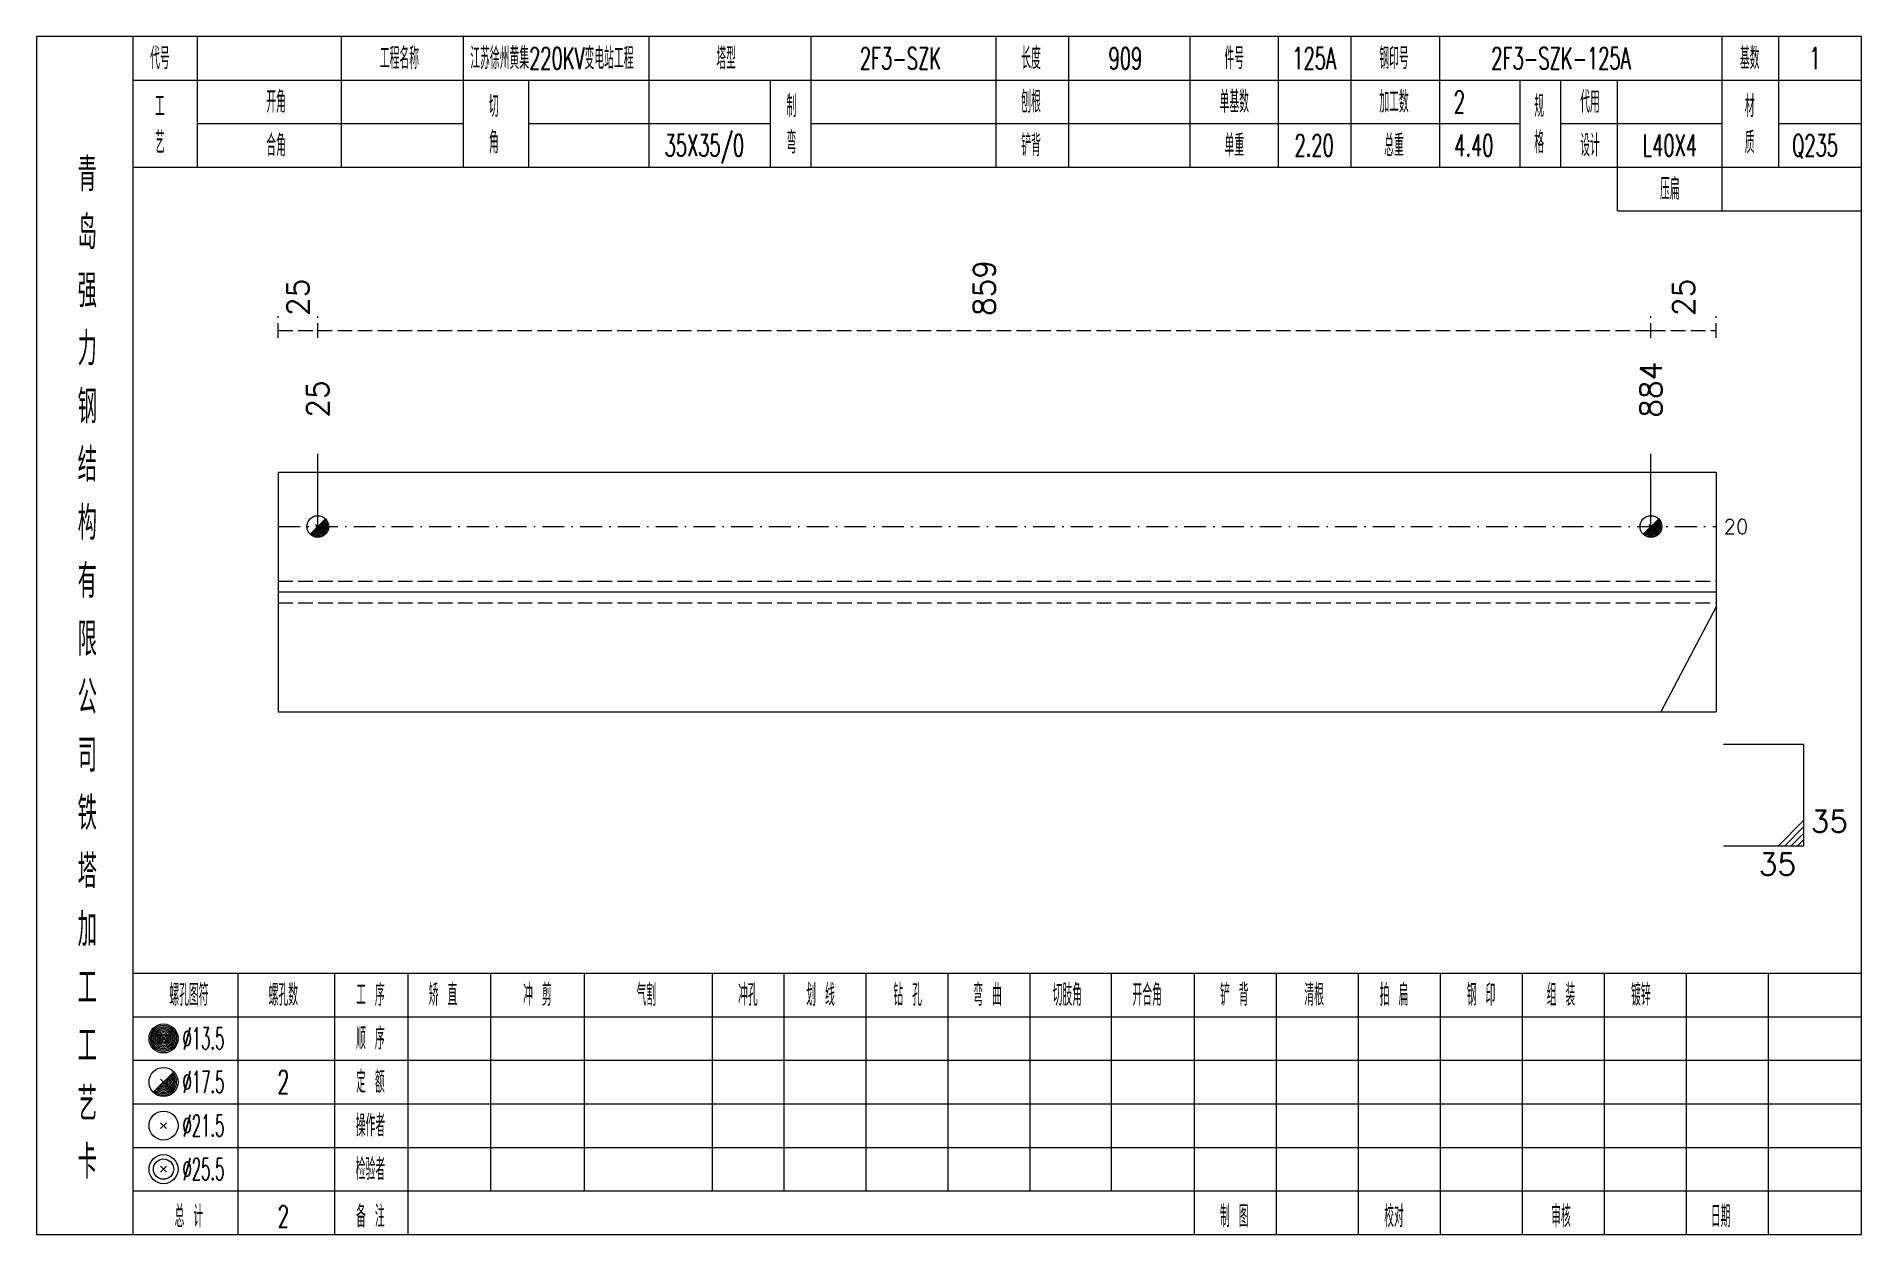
# Model space of a CAD drawing. Extents: x 0 to 4623, y -1159 to 4890.
# Drawn here: x 2802.6 to 3054, y 4500 to 4665 of the extents above; entities that cross this region are included whole.
import ezdxf
from ezdxf.enums import TextEntityAlignment as Align

# ---------------------------------------------------------------- set-up
doc = ezdxf.new("R2010")
doc.units = 0
doc.header["$MEASUREMENT"] = 0
doc.linetypes.add('一点画线', pattern=[5.2, 3, -1, 0.2, -1])
doc.linetypes.add('虚线', pattern=[2.75, 2, -0.75])
doc.layers.get('0').update_dxf_attribs({"linetype": 'CONTINUOUS', "lineweight": 25})
for name, color, linetype, lineweight in [('1', 7, 'CONTINUOUS', 25), ('4', 7, 'CONTINUOUS', 25), ('5', 7, 'CONTINUOUS', 25)]:
    doc.layers.add(name, color=color, linetype=linetype, lineweight=lineweight)
doc.styles.get("Standard").update_dxf_attribs({"font": 'simplex.shx', "width": 0.7, "height": 3, "bigfont": 'gbhzfs.shx'})

msp = doc.modelspace()

# ---------------------------------------------------------------- texts
at = {"color": 8, "linetype": 'Continuous', "lineweight": 9}
for s, p in [('859', (2933.174, 4626.5)), ('25', (2838.624, 4626.5)), ('25', (3029.5, 4626.5))]:
    msp.add_text(s, height=3, rotation=90, dxfattribs=at).set_placement(p, align=Align.MIDDLE_LEFT)
at = {"color": 7, "linetype": 'Continuous', "lineweight": 13}
for s, p in [('884', (3025, 4612.5)), ('25', (2841.348, 4612.5))]:
    msp.add_text(s, height=3, rotation=90, dxfattribs=at).set_placement(p, align=Align.MIDDLE_LEFT)
msp.add_text('20', height=2, dxfattribs=at).set_placement((3035, 4597.5), align=Align.MIDDLE_LEFT)
msp.add_text('35', height=3, dxfattribs=at).set_placement((3047, 4554.5), align=Align.BOTTOM_LEFT)
msp.add_text('35', height=3, dxfattribs=at).set_placement((3045, 4552.5), align=Align.TOP_RIGHT)
at = {"layer": '4', "color": 1, "linetype": 'Continuous', "lineweight": 13}
for s, height, width, p in [('代号', 3, 0.6, (2819.6, 4662)), ('工程名称', 3, 0.6, (2852.6, 4662)), ('江苏徐州黄集220KV变电站工程', 3, 0.6, (2873.6, 4662)), ('塔型', 3, 0.6, (2897.6, 4662)), ('2F3-SZK', 3, 0.6, (2921.6, 4662)), ('长度', 3, 0.6, (2939.6, 4662)), ('909', 3, 0.6, (2952.6, 4662)), ('件号', 3, 0.6, (2967.6, 4662)), ('125A', 3, 0.6, (2978.6, 4662)), ('钢印号', 3, 0.6, (2989.6, 4662)), ('2F3-SZK-125A', 3, 0.6, (3012.6, 4662)), ('基数', 3, 0.6, (3038.6, 4662)), ('1', 3, 0.6, (3047.6, 4662)), ('工', 3, 0.6, (2819.6, 4655.4)), ('开角', 3, 0.6, (2835.6, 4656)), ('切', 3, 0.6, (2865.6, 4655.4)), ('制', 3, 0.6, (2906.6, 4655.4)), ('刨根', 3, 0.6, (2939.6, 4656)), ('单基数', 3, 0.6, (2967.6, 4656)), ('加工数', 3, 0.6, (2989.6, 4656)), ('2', 3, 0.6, (2998.6, 4656)), ('规', 3, 0.6, (3009.6, 4655.4)), ('代用', 3, 0.6, (3016.6, 4656)), ('材', 3, 0.6, (3038.6, 4655.4)), ('艺', 3, 0.6, (2819.6, 4650.4)), ('合角', 3, 0.6, (2835.6, 4650)), ('角', 3, 0.6, (2865.6, 4650.4)), ('35X35/0', 3, 0.6, (2894.6, 4650)), ('弯', 3, 0.6, (2906.6, 4650.4)), ('铲背', 3, 0.6, (2939.6, 4650)), ('单重', 3, 0.6, (2967.6, 4650)), ('2.20', 3, 0.6, (2978.6, 4650)), ('总重', 3, 0.6, (2989.6, 4650)), ('4.40', 3, 0.6, (3000.6, 4650)), ('格', 3, 0.6, (3009.6, 4650.4)), ('设计', 3, 0.6, (3016.6, 4650)), ('L40X4', 3, 0.6, (3027.6, 4650)), ('质', 3, 0.6, (3038.6, 4650.4)), ('Q235', 3, 0.6, (3047.6, 4650)), ('青', 4.6, 0.8, (2809.6, 4646)), ('压扁', 3, 0.6, (3027.6, 4644)), ('岛', 4.6, 0.8, (2809.6, 4638)), ('强', 4.6, 0.8, (2809.6, 4630)), ('力', 4.6, 0.8, (2809.6, 4622)), ('钢', 4.6, 0.8, (2809.6, 4614)), ('结', 4.6, 0.8, (2809.6, 4606)), ('构', 4.6, 0.8, (2809.6, 4598)), ('有', 4.6, 0.8, (2809.6, 4590)), ('限', 4.6, 0.8, (2809.6, 4582)), ('公', 4.6, 0.8, (2809.6, 4574)), ('司', 4.6, 0.8, (2809.6, 4566)), ('铁', 4.6, 0.8, (2809.6, 4558)), ('塔', 4.6, 0.8, (2809.6, 4550)), ('加', 4.6, 0.8, (2809.6, 4542)), ('工', 4.6, 0.8, (2809.6, 4534)), ('螺孔图符', 3, 0.6, (2823.6, 4533)), ('螺孔数', 3, 0.6, (2836.6, 4533)), ('工 序', 3, 0.6, (2848.6, 4533)), ('矫 直', 3, 0.6, (2858.6, 4533)), ('冲 剪', 3, 0.6, (2871.6, 4533)), ('气割', 3, 0.6, (2886.6, 4533)), ('冲孔', 3, 0.6, (2900.6, 4533)), ('划 线', 3, 0.6, (2910.6, 4533)), ('钻 孔', 3, 0.6, (2922.6, 4533)), ('弯 曲', 3, 0.6, (2933.6, 4533)), ('切肢角', 3, 0.6, (2944.6, 4533)), ('开合角', 3, 0.6, (2955.6, 4533)), ('铲 背', 3, 0.6, (2967.6, 4533)), ('清根', 3, 0.6, (2978.6, 4533)), ('拍 扁', 3, 0.6, (2989.6, 4533)), ('钢 印', 3, 0.6, (3001.6, 4533)), ('组 装', 3, 0.6, (3012.6, 4533)), ('镀锌', 3, 0.6, (3023.6, 4533)), ('工', 4.6, 0.8, (2809.6, 4526)), ('%%C13.5', 3, 0.5, (2825.6, 4527)), ('顺 序', 3, 0.6, (2848.6, 4527)), ('定 额', 3, 0.6, (2848.6, 4521)), ('艺', 4.6, 0.8, (2809.6, 4518)), ('%%C17.5', 3, 0.5, (2825.6, 4521)), ('2', 3.2, 0.6, (2836.6, 4521)), ('%%C21.5', 3, 0.5, (2825.6, 4515)), ('操作者', 3, 0.6, (2848.6, 4515)), ('卡', 4.6, 0.8, (2809.6, 4510)), ('%%C25.5', 3, 0.5, (2825.6, 4509)), ('检验者', 3, 0.6, (2848.6, 4509)), ('总 计', 3, 0.6, (2823.6, 4502.5)), ('2', 3, 0.6, (2836.6, 4502.5)), ('备 注', 3, 0.6, (2848.6, 4502.5)), ('制 图', 3, 0.6, (2967.6, 4502.5)), ('校对', 3, 0.6, (2989.6, 4502.5)), ('审核', 3, 0.6, (3012.6, 4502.5)), ('日期', 3, 0.6, (3034.6, 4502.5))]:
    msp.add_text(s, height=height, dxfattribs=dict(at, width=width)).set_placement(p, align=Align.MIDDLE_CENTER)

# ---------------------------------------------------------------- blocks, each defined once
blk = doc.blocks.new('孔17.5')
at = {"layer": '5', "color": 7, "linetype": 'Continuous', "lineweight": 13}
for p, q in [((-0.707, -0.707), (0.707, 0.707)), ((-0.2, 0.2), (0.2, -0.2))]:
    blk.add_line(p, q, dxfattribs=at)
blk.add_circle((0, 0), 1, dxfattribs=at)
for radius in [0.9, 0.8, 0.7, 0.6, 0.5, 0.4, 0.3, 0.2, 0.1]:
    blk.add_arc((0, 0), radius, 225, 45, dxfattribs=at)

# ---------------------------------------------------------------- linework, layer by layer
at = {"color": 8, "linetype": '虚线', "lineweight": 9}
for p, q in [((2835.9, 4623.5), (2835.9, 4626.5)), ((2841.348, 4623.5), (2841.348, 4626.5)), ((2841.348, 4623.5), (2841.348, 4626.5)), ((3025, 4623.5), (3025, 4626.5)), ((3025, 4623.5), (3025, 4626.5)), ((3034, 4623.5), (3034, 4626.5)), ((2835.9, 4624.5), (2841.348, 4624.5)), ((2841.348, 4624.5), (3025, 4624.5)), ((3025, 4624.5), (3034, 4624.5))]:
    msp.add_line(p, q, dxfattribs=at)
at = {"color": 7, "linetype": 'Continuous', "lineweight": 13}
for p, q in [((2841.348, 4597.5), (2841.348, 4607.5)), ((3025, 4597.5), (3025, 4607.5)), ((3034, 4586.438), (3026.372, 4572)), ((3046, 4567.5), (3035, 4567.5)), ((3046, 4567.5), (3046, 4553.5)), ((3042.5, 4553.5), (3046, 4557)), ((3043.375, 4553.5), (3046, 4556.125)), ((3046, 4553.5), (3035, 4553.5)), ((3044.25, 4553.5), (3046, 4555.25)), ((3045.125, 4553.5), (3046, 4554.375))]:
    msp.add_line(p, q, dxfattribs=at)
at = {"color": 7, "linetype": 'Continuous', "lineweight": 18}
for p, q in [((2835.9, 4605), (2835.9, 4572)), ((2835.9, 4605), (3034, 4605)), ((3034, 4605), (3034, 4572)), ((2835.9, 4588.5), (3034, 4588.5))]:
    msp.add_line(p, q, dxfattribs=at)
at = {"color": 3, "linetype": '一点画线', "lineweight": 13}
msp.add_line((2835.9, 4597.5), (3034, 4597.5), dxfattribs=at)
at = {"color": 1, "linetype": '虚线', "lineweight": 18}
for p, q in [((2835.9, 4590), (3034, 4590)), ((2835.9, 4587), (3034, 4587))]:
    msp.add_line(p, q, dxfattribs=at)
at = {"layer": '1', "color": 7, "linetype": 'Continuous', "lineweight": 18}
msp.add_line((2835.9, 4572), (3034, 4572), dxfattribs=at)
at = {"layer": '4', "color": 1, "linetype": 'Continuous', "lineweight": 18}
for p, q in [((2815.9, 4500), (2815.9, 4665)), ((2824.8, 4647), (2824.8, 4665)), ((2844.6, 4647), (2844.6, 4665)), ((2861.4, 4647), (2861.4, 4665)), ((2887, 4647), (2887, 4665)), ((2909.3, 4647), (2909.3, 4665)), ((2934.8, 4647), (2934.8, 4665)), ((2944.8, 4647), (2944.8, 4665)), ((2961.5, 4647), (2961.5, 4665)), ((2973.7, 4647), (2973.7, 4665)), ((2983.7, 4647), (2983.7, 4665)), ((2995.9, 4647), (2995.9, 4665)), ((3034.8, 4641), (3034.8, 4665)), ((3042.6, 4647), (3042.6, 4665)), ((2815.9, 4659), (3054, 4659)), ((2870.4, 4647), (2870.4, 4659)), ((2903.7, 4647), (2903.7, 4659)), ((3007, 4647), (3007, 4659)), ((3012.6, 4647), (3012.6, 4659)), ((3020.4, 4641), (3020.4, 4659)), ((2824.8, 4653), (2861.4, 4653)), ((2870.4, 4653), (2903.7, 4653)), ((2909.3, 4653), (3007, 4653)), ((3012.6, 4653), (3034.8, 4653)), ((3042.6, 4653), (3054, 4653)), ((2815.9, 4647), (3054, 4647)), ((3020.4, 4641), (3054, 4641)), ((2815.9, 4536), (3054, 4536)), ((2830.4, 4500), (2830.4, 4536)), ((2843.7, 4500), (2843.7, 4536)), ((2853.8, 4500), (2853.8, 4536)), ((2865.2, 4506), (2865.2, 4536)), ((2878.1, 4506), (2878.1, 4536)), ((2895.7, 4506), (2895.7, 4536)), ((2905.6, 4506), (2905.6, 4536)), ((2916.9, 4506), (2916.9, 4536)), ((2928.2, 4506), (2928.2, 4536)), ((2939.5, 4506), (2939.5, 4536)), ((2950.7, 4506), (2950.7, 4536)), ((2962.1, 4506), (2962.1, 4536)), ((2973.4, 4506), (2973.4, 4536)), ((2984.7, 4506), (2984.7, 4536)), ((2996, 4506), (2996, 4536)), ((3007.3, 4506), (3007.3, 4536)), ((3018.6, 4506), (3018.6, 4536)), ((3029.9, 4506), (3029.9, 4536)), ((3041.2, 4506), (3041.2, 4536)), ((2815.9, 4530), (3054, 4530)), ((2815.9, 4524), (3054, 4524)), ((2815.9, 4518), (3054, 4518)), ((2815.9, 4512), (3054, 4512)), ((2815.9, 4506), (3054, 4506)), ((2962.1, 4500), (2962.1, 4506)), ((2973.4, 4500), (2973.4, 4506)), ((2984.7, 4500), (2984.7, 4506)), ((2996, 4500), (2996, 4506)), ((3007.3, 4500), (3007.3, 4506)), ((3018.6, 4500), (3018.6, 4506)), ((3029.9, 4500), (3029.9, 4506)), ((3041.2, 4500), (3041.2, 4506))]:
    msp.add_line(p, q, dxfattribs=at)
at = {"layer": '4', "color": 7, "linetype": 'Continuous', "lineweight": 13}
for p, q in [((2819.9, 4526.8), (2820.3, 4527.2)), ((2820.3, 4526.8), (2819.9, 4527.2)), ((2818.686, 4519.586), (2821.514, 4522.414)), ((2819.7, 4521.4), (2820.5, 4520.6)), ((2819.7, 4514.6), (2820.5, 4515.4)), ((2819.7, 4515.4), (2820.5, 4514.6)), ((2819.7, 4508.6), (2820.5, 4509.4)), ((2819.7, 4509.4), (2820.5, 4508.6))]:
    msp.add_line(p, q, dxfattribs=at)
at = {"layer": '4', "color": 1, "linetype": 'Continuous', "lineweight": 18}
msp.add_lwpolyline([(2802.6, 4665), (2802.6, 4500), (3054, 4500), (3054, 4665)], close=True, dxfattribs=at)
at = {"layer": '4', "color": 7, "linetype": 'Continuous', "lineweight": 13}
for centre, radius in [((2820.1, 4527), 2), ((2820.1, 4527), 1.8), ((2820.1, 4527), 1.6), ((2820.1, 4527), 1.4), ((2820.1, 4527), 1.2), ((2820.1, 4527), 1), ((2820.1, 4527), 0.8), ((2820.1, 4527), 0.6), ((2820.1, 4527), 0.4), ((2820.1, 4527), 0.2), ((2820.1, 4521), 2), ((2820.1, 4515), 2), ((2820.1, 4509), 2), ((2820.1, 4509), 1.4)]:
    msp.add_circle(centre, radius, dxfattribs=at)
for radius in [1.8, 1.6, 1.4, 1.2, 1, 0.8, 0.6, 0.4, 0.2]:
    msp.add_arc((2820.1, 4521), radius, 225, 45, dxfattribs=at)

# ---------------------------------------------------------------- block references
at = {"color": 7, "linetype": 'Continuous', "lineweight": 13, "xscale": 1.5, "yscale": 1.5, "zscale": 1.5}
for p in [(2841.348, 4597.5), (3025, 4597.5)]:
    msp.add_blockref('孔17.5', p, dxfattribs=at)

msp.set_redraw_order([(e.dxf.handle, doc.entitydb.next_handle()) for e in msp.query("TEXT MTEXT ATTDEF DIMENSION ARC_DIMENSION")])  # texts and dimensions are drawn at this point

doc.saveas('drawing.dxf')
